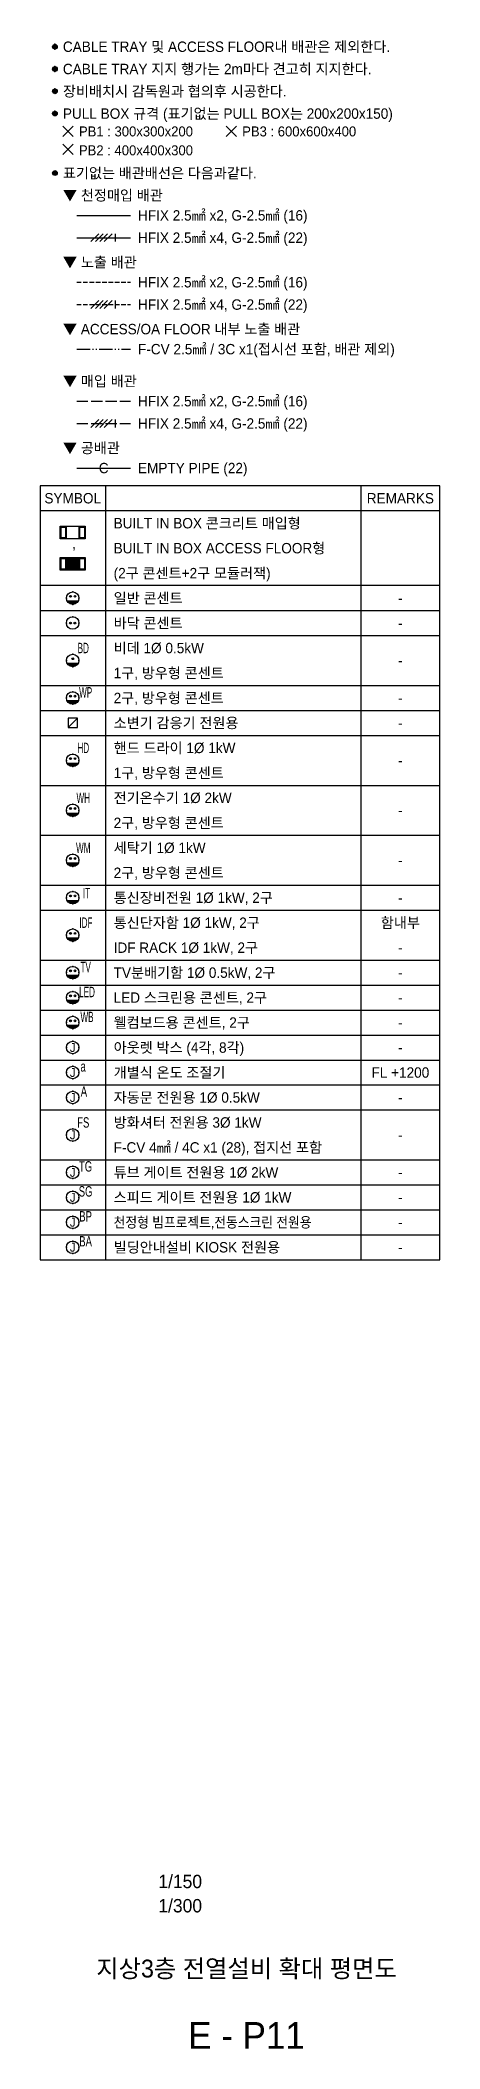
# Model space of a CAD drawing. Header units: millimetres. Extents: x 35956 to 501590, y -530175 to 881740.
# Drawn here: x 361970 to 375440, y 195095 to 262670 of the extents above; entities that cross this region are included whole.
import ezdxf
from ezdxf.enums import TextEntityAlignment as Align

# ---------------------------------------------------------------- set-up
doc = ezdxf.new("R2010")
doc.units = ezdxf.units.MM
doc.header["$LTSCALE"] = 150
doc.set_wipeout_variables(frame=1)
for name, pattern in [('D1', [3, 1, -1, 1]), ('E6', [10, 6, -1, 0.5, -1, 0.5, -1]), ('LH2', [2.85, 2, -0.85]), ('LH4', [6.45, 5, -1.45])]:
    doc.linetypes.add(name, pattern=pattern)
for name, color, linetype in [('------06 Receptacle', 6, 'Continuous'), ('------Number of Strands (가닥수)', 1, 'Continuous'), ('-----20 General Symbol', 3, 'Continuous'), ('-----21 Embeded Wire in Ceiling or Wall', 4, 'Continuous'), ('-----22 Concealed Wire in Floor', 4, 'E6'), ('-----23 Concealed or Exposed Wire', 4, 'D1'), ('-----29 Cable Schedule', 1, 'Continuous'), ('-----30 Text', 2, 'Continuous'), ('-----41 Drawing Title', 2, 'Continuous'), ('-----42 Drawing Number', 2, 'Continuous'), ('-----43 Drawing Scale', 3, 'Continuous'), ('4', 4, 'Continuous')]:
    doc.layers.add(name, color=color, linetype=linetype)
doc.styles.add('ELEC', font='Dotum.ttf')

msp = doc.modelspace()

# ---------------------------------------------------------------- texts
at = {"layer": '-----41 Drawing Title', "style": 'ELEC'}
msp.add_text('지상3층 전열설비 확대 평면도', height=600, dxfattribs=at).set_placement((368925, 197795), align=Align.MIDDLE_CENTER)
at = {"layer": '-----42 Drawing Number', "style": 'ELEC'}
msp.add_text('E - P11', height=900, dxfattribs=at).set_placement((368925, 195545), align=Align.MIDDLE_CENTER)
at = {"layer": '-----43 Drawing Scale', "style": 'ELEC'}
for s, p in [('1/150', (366690, 200725)), ('1/300', (366690, 199910))]:
    msp.add_text(s, height=450, dxfattribs=at).set_placement(p, align=Align.MIDDLE_CENTER)

# ---------------------------------------------------------------- blocks, each defined once
blk = doc.blocks.new('O04')
blk.add_circle((0, 0), 150)
for p in [(-150, 0), (0, 150), (150, 0), (0, -150)]:
    blk.add_point(p)
at = {"style": 'ELEC'}
blk.add_text('J', height=214, dxfattribs=at).set_placement((0, 0), align=Align.MIDDLE)
blk = doc.blocks.new('B02')
h = blk.add_hatch(color=256)
h.paths.add_polyline_path([(-136, 86, 0.632456), (136, 86)])
h.paths.add_polyline_path([(-75, 193, 1), (-32, 193, 1)])
h.paths.add_polyline_path([(32, 193, 1), (75, 193, 1)])
blk.add_line((-136, 86), (136, 86))
at = {"linetype": 'Continuous'}
blk.add_circle((0, 150), 150, dxfattribs=at)
for centre in [(-54, 193), (54, 193)]:
    blk.add_circle(centre, 21.4)
for p in [(-150, 150), (0, 300), (0, 0), (150, 150)]:
    blk.add_point(p)
blk = doc.blocks.new('B08')
at = {"linetype": 'Continuous'}
for points in [[(300, -150), (-300, -150), (-300, 150), (300, 150)], [(-150, 150), (150, 150), (150, -150), (-150, -150)]]:
    blk.add_lwpolyline(points, close=True, dxfattribs=at)
at = {"color": 1, "linetype": 'Continuous'}
for points in [[(-280, 130), (-170, 130), (-170, -130), (-280, -130)], [(170, 130), (280, 130), (280, -130), (170, -130)]]:
    blk.add_lwpolyline(points, close=True, dxfattribs=at)
blk = doc.blocks.new('B11')
h = blk.add_hatch(color=256)
h.dxf.hatch_style = 1
h.paths.add_polyline_path([(150, 150), (-150, 150), (-150, -150), (150, -150)])
at = {"linetype": 'Continuous'}
for points in [[(300, -150), (-300, -150), (-300, 150), (300, 150)], [(-150, 150), (150, 150), (150, -150), (-150, -150)]]:
    blk.add_lwpolyline(points, close=True, dxfattribs=at)
at = {"color": 1, "linetype": 'Continuous'}
for points in [[(-280, 130), (-170, 130), (-170, -130), (-280, -130)], [(170, 130), (280, 130), (280, -130), (170, -130)]]:
    blk.add_lwpolyline(points, close=True, dxfattribs=at)
blk = doc.blocks.new('B01')
h = blk.add_hatch(color=256)
h.paths.add_polyline_path([(21, 193, 1), (-21, 193, 1)])
h.paths.add_polyline_path([(-136, 86, 0.632456), (136, 86)])
blk.add_line((-136, 86), (136, 86))
at = {"linetype": 'Continuous'}
blk.add_circle((0, 150), 150, dxfattribs=at)
blk.add_circle((0, 193), 21.4)
for p in [(-150, 150), (0, 300), (0, 0), (150, 150)]:
    blk.add_point(p)
blk = doc.blocks.new('B17')
blk.add_line((112.5, 0), (-112.5, -225))
blk.add_lwpolyline([(112.5, 0), (-112.5, 0), (-112.5, -225), (112.5, -225)], close=True)
blk = doc.blocks.new('A$Ce357b17b')
at = {"layer": '-----30 Text'}
h = blk.add_hatch(color=256, dxfattribs=at)
edge = h.paths.add_edge_path()
edge.add_arc((-31961, -9700), 160, 0, 360)
h = blk.add_hatch(color=256, dxfattribs=at)
edge = h.paths.add_edge_path()
edge.add_arc((-31961, -11200), 160, 0, 360)
h = blk.add_hatch(color=256, dxfattribs=at)
edge = h.paths.add_edge_path()
edge.add_arc((-31961, -12700), 160, 0, 360)
h = blk.add_hatch(color=256, dxfattribs=at)
edge = h.paths.add_edge_path()
edge.add_arc((-31961, -14200), 160, 0, 360)
h = blk.add_hatch(color=256, dxfattribs=at)
edge = h.paths.add_edge_path()
edge.add_arc((-31961, -18200), 160, 0, 360)
at = {"layer": '------Number of Strands (가닥수)'}
for p, q in [((-29536, -22814), (-29008, -22286)), ((-29237, -22814), (-28709, -22286)), ((-28939, -22814), (-28411, -22286)), ((-28640, -22814), (-28112, -22286)), ((-27878, -22814), (-27878, -22286)), ((-29536, -27314), (-29008, -26786)), ((-29237, -27314), (-28709, -26786)), ((-28939, -27314), (-28411, -26786)), ((-28640, -27314), (-28112, -26786)), ((-27878, -27314), (-27878, -26786)), ((-29536, -35314), (-29008, -34786)), ((-29237, -35314), (-28709, -34786)), ((-28939, -35314), (-28411, -34786)), ((-28640, -35314), (-28112, -34786)), ((-27878, -35314), (-27878, -34786))]:
    blk.add_line(p, q, dxfattribs=at)
at = {"layer": '-----21 Embeded Wire in Ceiling or Wall'}
blk.add_line((-30484, -38050), (-26865, -38050), dxfattribs=at)
at = {"layer": '-----22 Concealed Wire in Floor'}
blk.add_line((-30484, -30050), (-26865, -30050), dxfattribs=at)
at = {"layer": '-----30 Text'}
for centre in [(-31961, -9700), (-31961, -11200), (-31961, -12700), (-31961, -14200), (-31961, -18200)]:
    blk.add_circle(centre, 160, dxfattribs=at)
for p in [(-32121, -9700), (-31961, -9540), (-31961, -9860), (-31801, -9700), (-32121, -11200), (-31961, -11040), (-31961, -11360), (-31801, -11200), (-31961, -12540), (-31961, -14040)]:
    blk.add_point(p, dxfattribs=at)
at = {"layer": '4'}
for p, q in [((-30484, -21050), (-26865, -21050)), ((-30484, -22550), (-26865, -22550))]:
    blk.add_line(p, q, dxfattribs=at)
at = {"layer": '4', "linetype": 'LH2'}
for p, q in [((-30484, -25550), (-26865, -25550)), ((-30484, -27050), (-26865, -27050))]:
    blk.add_line(p, q, dxfattribs=at)
at = {"layer": '4', "linetype": 'LH4'}
for p, q in [((-30484, -33550), (-26865, -33550)), ((-30484, -35050), (-26865, -35050))]:
    blk.add_line(p, q, dxfattribs=at)
at = {"layer": '-----23 Concealed or Exposed Wire', "style": 'ELEC'}
blk.add_text('C', height=700, dxfattribs=at).set_placement((-28675, -38050), align=Align.MIDDLE_CENTER)
at = {"layer": '-----30 Text', "style": 'ELEC'}
for s, p in [('CABLE TRAY 및 ACCESS FLOOR내 배관은 제외한다.', (-31425, -9700)), ('CABLE TRAY 지지 행가는 2m마다 견고히 지지한다.', (-31425, -11200)), ('장비배치시 감독원과 협의후 시공한다.', (-31425, -12700)), ('표기없는 배관배선은 다음과같다.', (-31425, -18200)), ('▼ 천정매입 배관', (-31425, -19700)), ('HFIX 2.5㎟ x2, G-2.5㎟ (16)', (-26365, -21050)), ('HFIX 2.5㎟ x4, G-2.5㎟ (22)', (-26365, -22550)), ('▼ 노출 배관', (-31425, -24200)), ('HFIX 2.5㎟ x2, G-2.5㎟ (16)', (-26365, -25550)), ('HFIX 2.5㎟ x4, G-2.5㎟ (22)', (-26365, -27050)), ('▼ ACCESS/OA FLOOR 내부 노출 배관', (-31425, -28700)), ('F-CV 2.5㎟ / 3C x1(접시선 포함, 배관 제외) ', (-26365, -30050)), ('▼ 매입 배관', (-31425, -32200)), ('HFIX 2.5㎟ x2, G-2.5㎟ (16)', (-26365, -33550)), ('HFIX 2.5㎟ x4, G-2.5㎟ (22)', (-26365, -35050)), ('▼ 공배관', (-31425, -36700))]:
    blk.add_text(s, height=700, dxfattribs=at).set_placement(p, align=Align.MIDDLE_LEFT)
for points in [[(-20425, -15050), (-20425, -15750), (-19726, -15750), (-19726, -15050)], [(-31425, -16250), (-31425, -16950), (-30726, -16950), (-30726, -16250)]]:
    blk.add_wipeout(points).dxf.layer = '-----20 General Symbol'
at = {"color": 3}
blk.add_wipeout([(-6020, -91320), (-6020, -39240), (-32961, -39240), (-32961, -91320)], dxfattribs=at).dxf.layer = '-----29 Cable Schedule'
at = {"layer": '------06 Receptacle'}
h = blk.add_hatch(color=256, dxfattribs=at)
edge = h.paths.add_edge_path()
edge.add_arc((-30913, -48480), 60, 0, 360)
h = blk.add_hatch(color=256, dxfattribs=at)
edge = h.paths.add_edge_path()
edge.add_arc((-30613, -48480), 60, 0, 360)
for centre, radius in [((-30763, -48480), 420), ((-30913, -48480), 60), ((-30613, -48480), 60)]:
    blk.add_circle(centre, radius, dxfattribs=at)
for p in [(-31183, -48480), (-30343, -48480)]:
    blk.add_point(p, dxfattribs=at)
at = {"layer": '-----20 General Symbol'}
for p, q in [((-19726, -15750), (-20425, -15050)), ((-19726, -15050), (-20425, -15750))]:
    blk.add_line(p, q, dxfattribs=at)
at = {"layer": '-----29 Cable Schedule'}
for p, q in [((-28565, -39240), (-28565, -40920)), ((-11349, -39240), (-11349, -40920)), ((-28565, -40920), (-28565, -91320)), ((-11349, -40920), (-11349, -91320)), ((-6020, -45960), (-32961, -45960)), ((-32961, -47640), (-6020, -47640)), ((-32961, -49320), (-6020, -49320)), ((-32961, -52680), (-6020, -52680)), ((-32961, -54360), (-6020, -54360)), ((-32961, -56040), (-6020, -56040)), ((-32961, -59400), (-6020, -59400)), ((-32961, -62760), (-6020, -62760)), ((-32961, -66120), (-6020, -66120)), ((-32961, -67800), (-6020, -67800)), ((-32961, -71160), (-6020, -71160)), ((-32961, -72840), (-6020, -72840)), ((-32961, -74520), (-6020, -74520)), ((-32961, -76200), (-6020, -76200)), ((-32961, -77880), (-6020, -77880)), ((-32961, -79560), (-6020, -79560)), ((-32961, -81240), (-6020, -81240)), ((-32961, -84600), (-6020, -84600)), ((-32961, -86280), (-6020, -86280)), ((-32961, -87960), (-6020, -87960)), ((-32961, -89640), (-6020, -89640)), ((-32961, -91320), (-6020, -91320))]:
    blk.add_line(p, q, dxfattribs=at)
at = {"layer": '-----29 Cable Schedule', "color": 3}
blk.add_line((-6020, -40920), (-32961, -40920), dxfattribs=at)
blk.add_lwpolyline([(-6020, -91320), (-6020, -39240), (-32961, -39240), (-32961, -91320)], close=True, dxfattribs=at)
blk.add_point((-30763, -48060))
at = {"layer": '------06 Receptacle', "xscale": 2.8, "yscale": 2.8, "zscale": 2.8}
for name, p in [('B08', (-30763, -42390)), ('B11', (-30763, -44490)), ('B01', (-30763, -51420)), ('B17', (-30763, -54885)), ('B02', (-30763, -69900))]:
    blk.add_blockref(name, p, dxfattribs=at)
at = {"layer": '------06 Receptacle', "color": 0, "xscale": 2.8, "yscale": 2.8, "zscale": 2.8}
for p in [(-30763, -47220), (-30763, -53940), (-30763, -58140), (-30763, -61500), (-30763, -64860), (-30763, -67380), (-30763, -72420), (-30763, -74100), (-30763, -75780)]:
    blk.add_blockref('B02', p, dxfattribs=at)
at = {"layer": '-----20 General Symbol', "xscale": 2.8, "yscale": 2.8, "zscale": 2.8}
for p in [(-30763, -77040), (-30763, -78720), (-30763, -80400), (-30763, -82920), (-30763, -85440), (-30763, -87120), (-30763, -88800), (-30763, -90480)]:
    blk.add_blockref('O04', p, dxfattribs=at)
at = {"layer": '------06 Receptacle', "style": 'ELEC', "width": 0.6}
for s, p in [('BD', (-30053, -50158)), ('WP', (-29891, -53142)), ('HD', (-30053, -56878)), ('WH', (-30053, -60238)), ('WM', (-30053, -63598)), ('IT', (-29828, -66655)), ('IDF', (-29874, -68638)), ('TV', (-29891, -71622)), ('LED', (-29800, -73302)), ('WB', (-29800, -74982))]:
    blk.add_text(s, height=700, dxfattribs=at).set_placement(p, align=Align.MIDDLE)
at = {"layer": '-----20 General Symbol', "style": 'ELEC', "width": 0.7}
blk.add_text('a', height=700, dxfattribs=at).set_placement((-30238, -78308), align=Align.MIDDLE_LEFT)
for s, p in [('A', (-30011, -79989)), ('FS', (-30053, -82078)), ('TG', (-29895, -85036)), ('SG', (-29895, -86716)), ('BP', (-29895, -88396)), ('BA', (-29895, -90076))]:
    blk.add_text(s, height=700, dxfattribs=at).set_placement(p, align=Align.MIDDLE)
at = {"layer": '-----29 Cable Schedule', "color": 2, "style": 'ELEC'}
for s, p in [('SYMBOL', (-30763, -40080)), ('REMARKS', (-8684, -40080))]:
    blk.add_text(s, height=700, dxfattribs=at).set_placement(p, align=Align.MIDDLE)
at = {"layer": '-----30 Text', "style": 'ELEC'}
for s, height, p in [('PB3 : 600x600x400', 672.93, (-19344, -15400)), ('EMPTY PIPE (22)', 700, (-26365, -38050)), ('BUILT IN BOX 콘크리트 매입형', 700, (-28005, -41760)), ('BUILT IN BOX ACCESS FLOOR형', 700, (-28005, -43440)), (',', 700, (-30805, -43128)), ('(2구 콘센트+2구 모듈러잭)', 700, (-28005, -45120)), ('일반 콘센트', 700, (-28005, -46800)), ('바닥 콘센트', 700, (-28005, -48480)), ('비데 1%%216 0.5kW', 700, (-28005, -50160)), ('1구, 방우형 콘센트', 700, (-28005, -51840)), ('2구, 방우형 콘센트', 700, (-28005, -53520)), ('소변기 감응기 전원용', 700, (-28005, -55200)), ('핸드 드라이 1Ø 1kW', 700, (-28005, -56880)), ('1구, 방우형 콘센트', 700, (-28005, -58560)), ('전기온수기 1%%216 2kW', 700, (-28005, -60240)), ('2구, 방우형 콘센트', 700, (-28005, -61920)), ('세탁기 1Ø 1kW', 700, (-28005, -63600)), ('2구, 방우형 콘센트', 700, (-28005, -65280)), ('통신장비전원 1%%216 1kW, 2구', 700, (-28005, -66960)), ('통신단자함 1%%216 1kW, 2구', 700, (-28005, -68640)), ('IDF RACK 1%%216 1kW, 2구', 700, (-28005, -70320)), ('TV분배기함 1%%216 0.5kW, 2구', 700, (-28005, -72000)), ('LED 스크린용 콘센트, 2구', 700, (-28005, -73680)), ('웰컴보드용 콘센트, 2구', 700, (-28005, -75360)), ('아웃렛 박스 (4각, 8각)', 700, (-28005, -77040)), ('개별식 온도 조절기', 700, (-28005, -78720)), ('자동문 전원용 1%%216 0.5kW', 700, (-28005, -80400)), ('방화셔터 전원용 3%%216 1kW', 700, (-28005, -82080)), ('F-CV 4㎟ / 4C x1 (28), 접지선 포함', 700, (-28005, -83760)), ('튜브 게이트 전원용 1Ø 2kW', 700, (-28005, -85440)), ('스피드 게이트 전원용 1Ø 1kW', 700, (-28005, -87120)), ('빌딩안내설비 KIOSK 전원용', 700, (-28005, -90480))]:
    blk.add_text(s, height=height, dxfattribs=at).set_placement(p, align=Align.MIDDLE_LEFT)
for s, p in [('-', (-8684, -46800)), ('-', (-8684, -48480)), ('-', (-8684, -51000)), ('-', (-8684, -53520)), ('-', (-8684, -55200)), ('-', (-8684, -57720)), ('-', (-8684, -61080)), ('-', (-8684, -64440)), ('-', (-8684, -66960)), ('함내부', (-8684, -68640)), ('-', (-8684, -70320)), ('-', (-8684, -72000)), ('-', (-8684, -73680)), ('-', (-8684, -75360)), ('FL +1200', (-8684, -78720)), ('-', (-8684, -77040)), ('-', (-8684, -80400)), ('-', (-8684, -82920)), ('-', (-8684, -85440)), ('-', (-8684, -87120)), ('-', (-8684, -88800)), ('-', (-8684, -90480))]:
    blk.add_text(s, height=700, dxfattribs=at).set_placement(p, align=Align.MIDDLE_CENTER)
at = {"layer": '-----30 Text', "style": 'ELEC', "width": 0.9}
blk.add_text('천정형 빔프로젝트,전동스크린 전원용', height=700, dxfattribs=at).set_placement((-28005, -88800), align=Align.MIDDLE_LEFT)
blk.add_wipeout([(-31425, -15050), (-31425, -15750), (-30726, -15750), (-30726, -15050)]).dxf.layer = '-----20 General Symbol'
at = {"layer": '-----20 General Symbol'}
for p, q in [((-30726, -15750), (-31425, -15050)), ((-30726, -15050), (-31425, -15750)), ((-30726, -16950), (-31425, -16250)), ((-30726, -16250), (-31425, -16950))]:
    blk.add_line(p, q, dxfattribs=at)
at = {"layer": '-----30 Text', "style": 'ELEC'}
for s, height, p in [('PULL BOX 규격 (표기없는 PULL BOX는 200x200x150)', 700, (-31425, -14200)), ('PB1 : 300x300x200', 672.93, (-30344, -15400)), ('PB2 : 400x400x300', 672.93, (-30344, -16671))]:
    blk.add_text(s, height=height, dxfattribs=at).set_placement(p, align=Align.MIDDLE_LEFT)

# ---------------------------------------------------------------- block references
at = {"layer": '-----29 Cable Schedule', "xscale": 0.5, "yscale": 0.5, "zscale": 0.5}
msp.add_blockref('A$Ce357b17b', (378450, 267300), dxfattribs=at)

msp.set_redraw_order([(e.dxf.handle, doc.entitydb.next_handle()) for e in msp.query("TEXT MTEXT ATTDEF DIMENSION ARC_DIMENSION")])  # texts and dimensions are drawn at this point

doc.saveas('drawing.dxf')
